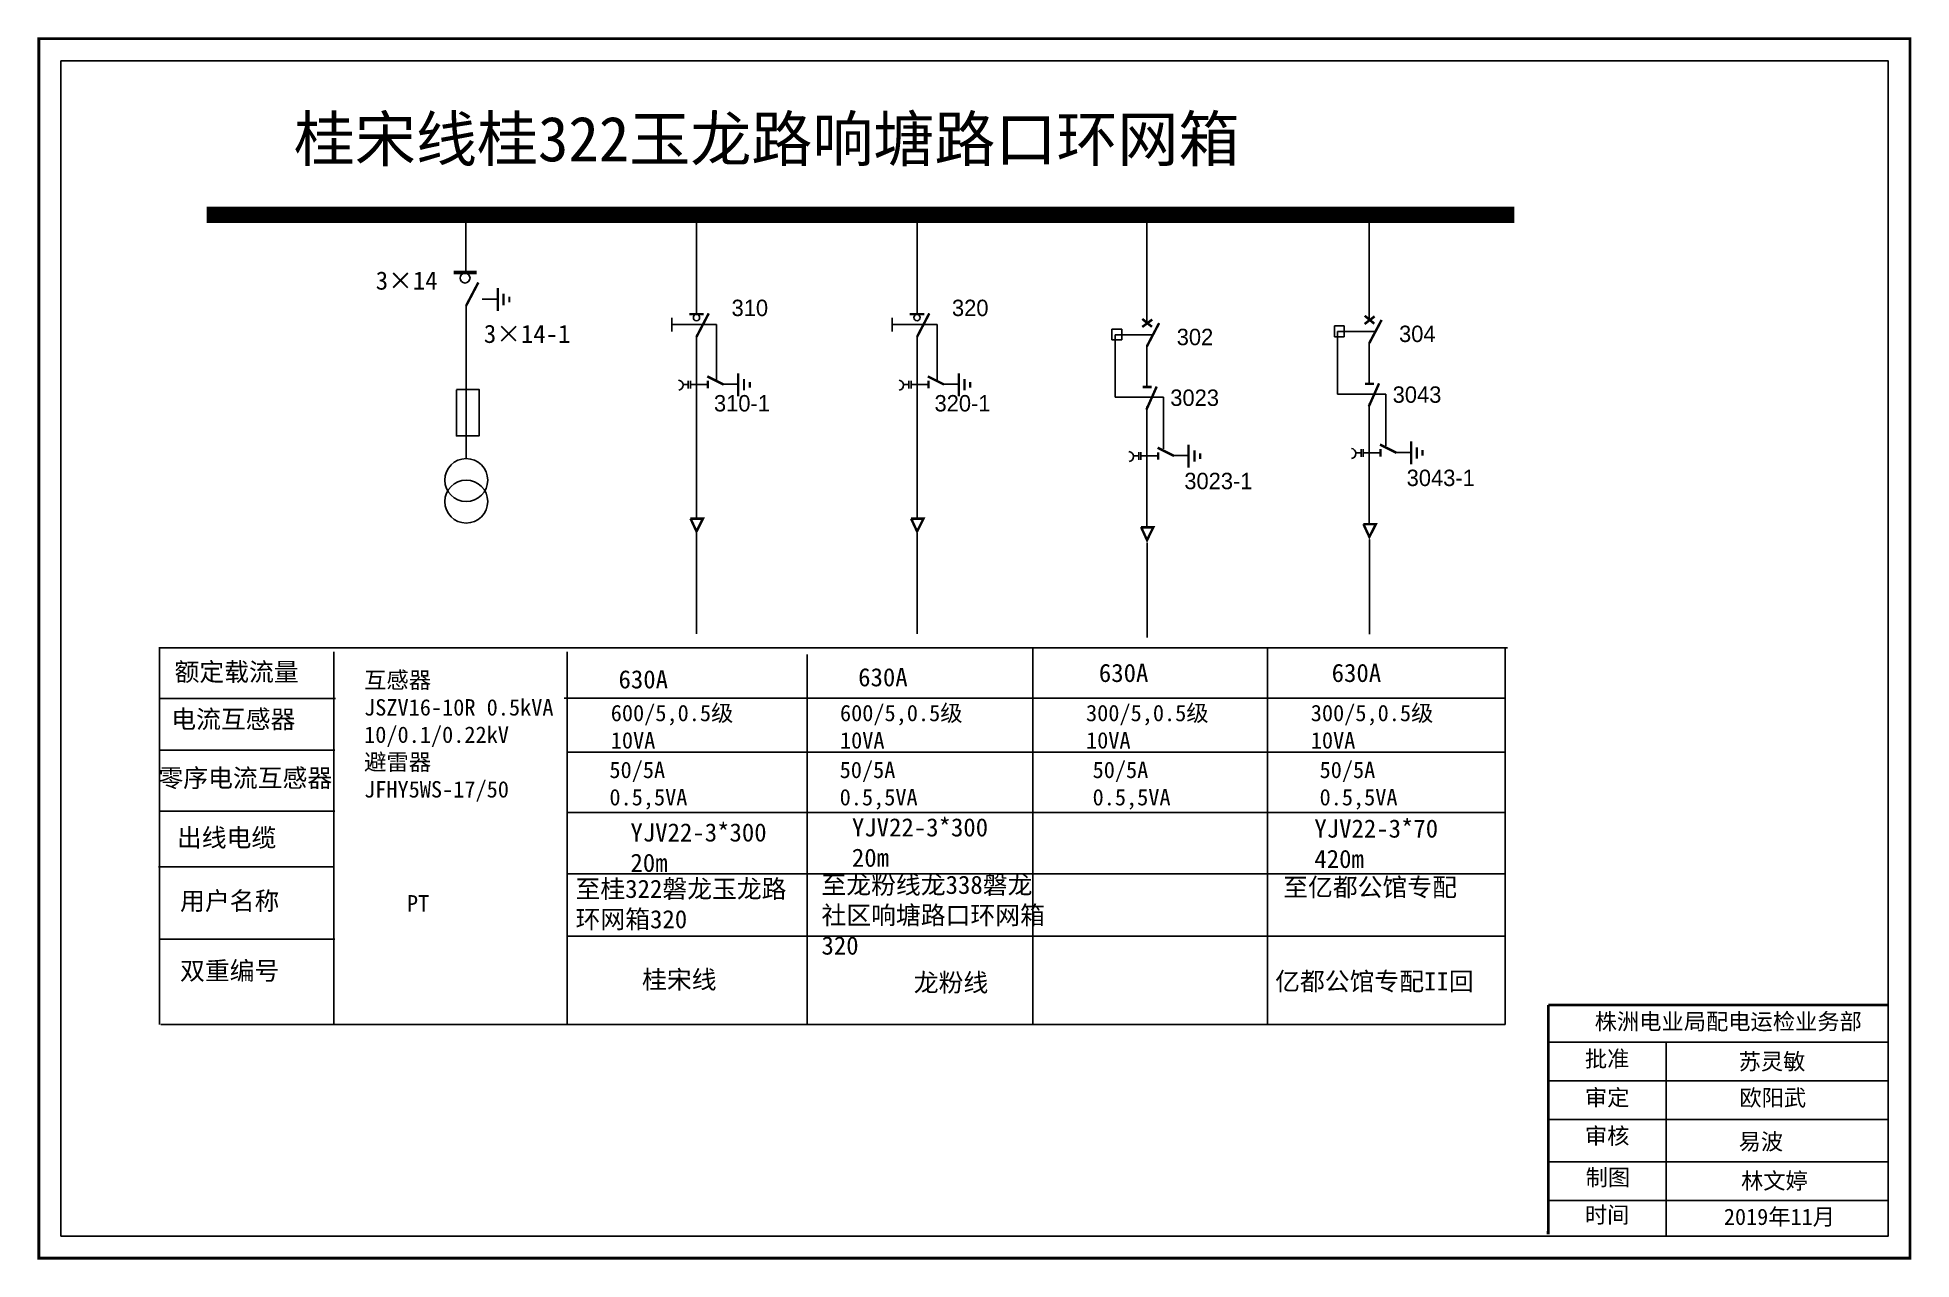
# Model space of a CAD drawing. Extents: x 1290 to 1704, y -528 to -159.
# Drawn here: x 1421.6 to 1547.2, y -438.9 to -357 of the extents above; entities that cross this region are included whole.
import ezdxf

# ---------------------------------------------------------------- set-up
doc = ezdxf.new("R2010")
doc.units = 0
doc.header["$LTSCALE"] = 0.774411
doc.linetypes.add('ACAD_ISO02W100', pattern=[15, 12, -3])
doc.linetypes.add('CENTER', pattern=[50.8, 31.75, -6.35, 6.35, -6.35])
doc.layers.get('0').update_dxf_attribs({"linetype": 'CONTINUOUS'})
doc.layers.add('2', color=7, linetype='CONTINUOUS')
doc.styles.add('hztxt_txtstyle_0.00_0_0', font='simkai.ttf')
doc.styles.add('hztxt_txtstyle_1.80_0_0', font='', dxfattribs={"height": 1.8, "bigfont": 'hztxt.shx'})
doc.styles.add('hztxt_txtstyle_2.70_0_0', font='simkai.ttf', dxfattribs={"height": 2.7})
doc.styles.add('KaiTi_txtstyle_1.22_0_0', font='simkai.ttf', dxfattribs={"height": 1.220356})
doc.styles.add('字体', font='', dxfattribs={"height": 2.5})
doc.styles.get('hztxt_txtstyle_1.80_0_0').set_extended_font_data('hztxt')
doc.styles.get('字体').set_extended_font_data('KaiTi_GB2312')

msp = doc.modelspace()

# ---------------------------------------------------------------- texts
at = {"color": 0, "linetype": 'Continuous', "style": 'hztxt_txtstyle_2.70_0_0'}
for s, p in [('3×14', (1444.26, -373.94)), ('3×14-1', (1451.51, -377.51))]:
    msp.add_text(s, height=1.22, dxfattribs=at).set_placement(p)
at = {"color": 0, "style": 'hztxt_txtstyle_1.80_0_0'}
for s, p in [('310', (1468.12, -375.71)), ('320', (1482.9, -375.71)), ('302', (1497.97, -377.66)), ('304', (1512.88, -377.45)), ('3023', (1497.54, -381.73)), ('3043', (1512.45, -381.52)), ('310-1', (1466.94, -382.1)), ('320-1', (1481.73, -382.1)), ('3023-1', (1498.48, -387.31)), ('3043-1', (1513.39, -387.1))]:
    msp.add_text(s, height=1.098, dxfattribs=at).set_placement(p)
at = {"color": 0, "linetype": 'Continuous', "attachment_point": 1}
for s, insert, char_height, width, style in [(' 桂宋线桂322玉龙路响塘路口环网箱', (1436.73, -362.34), 3, 85.7498, '字体'), ('{\\fSimSun|b0|i0|c134|p2;额定载流量}', (1430.77, -398.94), 1.2204, 19.6738, 'hztxt_txtstyle_2.70_0_0'), ('\\A1;{\\fSimSun|b0|i0|c134|p2;互感器\\PJSZV16-10R 0.5kVA\\P10/0.1/0.22kV\\P避雷器\\PJFHY5WS-17/50}', (1443.48, -399.55), 1.0983, 20.2524, 'hztxt_txtstyle_2.70_0_0'), ('{\\fSimSun|b0|i0|c134|p2;630A}', (1460.54, -399.44), 1.2204, 19.6738, 'hztxt_txtstyle_2.70_0_0'), ('{\\fSimSun|b0|i0|c134|p2;630A}', (1476.61, -399.3), 1.2204, 19.6738, 'hztxt_txtstyle_2.70_0_0'), ('{\\fSimSun|b0|i0|c134|p2;630A}', (1492.75, -399.01), 1.2204, 19.6738, 'hztxt_txtstyle_2.70_0_0'), ('{\\fSimSun|b0|i0|c134|p2;630A}', (1508.36, -399.01), 1.2204, 19.6738, 'hztxt_txtstyle_2.70_0_0'), ('{\\fSimSun|b0|i0|c134|p2;电流互感器}', (1430.55, -402.11), 1.2204, 19.6738, 'hztxt_txtstyle_2.70_0_0'), ('\\A1;{\\fSimSun|b0|i0|c134|p2;600/5,0.5级\\P10VA}', (1460.02, -401.76), 1.0983, 20.2524, 'hztxt_txtstyle_2.70_0_0'), ('\\A1;{\\fSimSun|b0|i0|c134|p2;600/5,0.5级\\P10VA}', (1475.39, -401.76), 1.0983, 20.2524, 'hztxt_txtstyle_2.70_0_0'), ('\\A1;{\\fSimSun|b0|i0|c134|p2;300/5,0.5级\\P10VA}', (1491.89, -401.76), 1.0983, 20.2524, 'hztxt_txtstyle_2.70_0_0'), ('\\A1;{\\fSimSun|b0|i0|c134|p2;300/5,0.5级\\P10VA}', (1506.96, -401.76), 1.0983, 20.2524, 'hztxt_txtstyle_2.70_0_0'), ('{\\fSimSun|b0|i0|c134|p2;零序电流互感器}', (1429.69, -406.05), 1.2204, 19.6738, 'hztxt_txtstyle_2.70_0_0'), ('{\\fSimSun|b0|i0|c134|p2;50/5A\\P0.5,5VA}', (1459.93, -405.57), 1.0983, 19.6738, 'hztxt_txtstyle_2.70_0_0'), ('{\\fSimSun|b0|i0|c134|p2;50/5A\\P0.5,5VA}', (1475.37, -405.57), 1.0983, 19.6738, 'hztxt_txtstyle_2.70_0_0'), ('{\\fSimSun|b0|i0|c134|p2;50/5A\\P0.5,5VA}', (1492.33, -405.57), 1.0983, 19.6738, 'hztxt_txtstyle_2.70_0_0'), ('{\\fSimSun|b0|i0|c134|p2;50/5A\\P0.5,5VA}', (1507.55, -405.57), 1.0983, 19.6738, 'hztxt_txtstyle_2.70_0_0'), ('YJV22-3*300\\P20m', (1461.34, -409.7), 1.2204, 19.6738, 'hztxt_txtstyle_2.70_0_0'), ('YJV22-3*300\\P20m', (1476.19, -409.36), 1.2204, 19.6738, 'hztxt_txtstyle_2.70_0_0'), ('{\\fSimSun|b0|i0|c134|p2;出线电缆}', (1430.93, -410.05), 1.2204, 19.6738, 'hztxt_txtstyle_2.70_0_0'), ('{\\fSimSun|b0|i0|c134|p2;至桂322磐龙玉龙路环网箱320}', (1457.66, -413.48), 1.2204, 15.2993, 'hztxt_txtstyle_2.70_0_0'), ('{\\fSimSun|b0|i0|c134|p2;至龙粉线龙338磐龙社区响塘路口环网箱320}', (1474.15, -413.21), 1.2204, 15.2993, 'hztxt_txtstyle_2.70_0_0'), ('{\\fSimSun|b0|i0|c134|p2;用户名称}', (1431.14, -414.29), 1.2204, 19.6738, 'hztxt_txtstyle_2.70_0_0'), ('{\\fSimSun|b0|i0|c134|p2;PT}', (1446.35, -414.51), 1.1026, 8.5785, 'hztxt_txtstyle_0.00_0_0'), ('{\\fSimSun|b0|i0|c134|p2;双重编号}', (1431.14, -418.97), 1.2204, 19.6738, 'hztxt_txtstyle_2.70_0_0'), ('{\\fSimSun|b0|i0|c134|p2;桂宋线}', (1462.12, -419.56), 1.2204, 10.5639, 'hztxt_txtstyle_2.70_0_0'), ('{\\fSimSun|b0|i0|c134|p2;龙粉线}', (1480.34, -419.76), 1.2204, 10.5639, 'hztxt_txtstyle_2.70_0_0'), ('株洲电业局配电运检业务部', (1526, -422.43), 1.0944, 29.9201, '字体'), ('{\\fKaiTi_GB2312|b0|i0|c134|p49;批准}', (1525.34, -424.93), 1.0944, 8.5588, '字体'), ('{\\fSimSun|b0|i0|c134|p2;苏灵敏}', (1535.65, -425.11), 1.0944, 8.5588, '字体'), ('\\f\uffbfﾬￌﾣﾤ_GB2312|b0|i0|c134|p49;审定', (1525.34, -427.53), 1.0944, 8.5588, '字体'), ('{\\fSimSun|b0|i0|c134|p2;欧阳武}', (1535.7, -427.54), 1.0944, 8.5588, '字体'), ('\\f\uffbfﾬￌﾣﾤ_GB2312|b0|i0|c134|p49;审核', (1525.34, -430.1), 1.0944, 8.5588, '字体'), ('易波', (1535.65, -430.48), 1.094, 8.5588, '字体'), ('\\f\uffbfﾬￌﾣﾤ_GB2312|b0|i0|c134|p49;制图', (1525.39, -432.88), 1.0944, 8.5588, '字体'), ('{\\fSimSun|b0|i0|c134|p2;林文婷}', (1535.81, -433.11), 1.0944, 8.5588, '字体'), ('\\f\uffbfﾬￌﾣﾤ_GB2312|b0|i0|c134|p49;时间', (1525.34, -435.39), 1.0944, 8.5588, '字体'), ('2019{\\fSimSun|b0|i0|c134|p2;年}11{\\fSimSun|b0|i0|c134|p2;月}', (1534.66, -435.52), 1.0944, 16.0081, '字体')]:
    msp.add_mtext(s, dxfattribs=dict(at, insert=insert, char_height=char_height, width=width, style=style))
at = {"color": 7, "linetype": 'Continuous', "attachment_point": 1, "style": 'KaiTi_txtstyle_1.22_0_0'}
for s, insert, char_height, width in [('YJV22-3*70\\P420m', (1507.2, -409.44), 1.22, 19.6738), ('{\\fSimSun|b0|i0|c134|p2;至亿都公馆专配}', (1505.11, -413.37), 1.2204, 15.2993)]:
    msp.add_mtext(s, dxfattribs=dict(at, insert=insert, char_height=char_height, width=width))
at = {"color": 7, "linetype": 'Continuous', "true_color": 0xffffff, "insert": (1504.57, -419.68), "char_height": 1.2204, "width": 19.6738, "attachment_point": 1, "style": 'hztxt_txtstyle_2.70_0_0'}
msp.add_mtext('{\\fSimSun|b0|i0|c134|p2;亿都公馆专配II回}', dxfattribs=at)

# ---------------------------------------------------------------- blocks, each defined once
blk = doc.blocks.new('JD')
for points in [[(-2, 0.2), (-2, -0.2), (2, 0.2), (2, -0.2)], [(1, -1.2), (1, -0.8), (-1, -1.2), (-1, -0.8)], [(-0.5, -1.8), (-0.5, -2.2), (0.5, -1.8), (0.5, -2.2)]]:
    blk.add_trace(points)

# ---------------------------------------------------------------- linework, layer by layer
at = {"color": 0}
for p, q in [((1450.3, -369.12), (1450.3, -372.74)), ((1465.77, -368.83), (1465.77, -375.56)), ((1480.56, -368.83), (1480.56, -375.56)), ((1495.97, -369.14), (1495.97, -376.2)), ((1510.88, -368.93), (1510.88, -375.99)), ((1450.32, -374.98), (1450.32, -385.24)), ((1451.4, -374.57), (1452.44, -374.57)), ((1493.63, -376.58), (1494.29, -376.58)), ((1493.63, -376.58), (1493.63, -377.31)), ((1494.29, -376.58), (1494.29, -377.31)), ((1508.54, -376.37), (1509.2, -376.37)), ((1508.54, -376.37), (1508.54, -377.1)), ((1509.2, -376.37), (1509.2, -377.1)), ((1465.77, -377.05), (1465.77, -389.27)), ((1480.56, -377.05), (1480.56, -389.27)), ((1493.63, -377.31), (1494.29, -377.31)), ((1495.97, -377.7), (1495.97, -380.42)), ((1508.54, -377.1), (1509.2, -377.1)), ((1510.88, -377.49), (1510.88, -380.21)), ((1465.77, -380.3), (1466.53, -380.3)), ((1467.52, -380.28), (1468.56, -380.28)), ((1480.56, -380.3), (1481.32, -380.3)), ((1482.31, -380.28), (1483.34, -380.28)), ((1495.97, -381.78), (1495.97, -389.82)), ((1510.88, -381.57), (1510.88, -389.61)), ((1495.97, -385.08), (1496.73, -385.08)), ((1497.72, -385.06), (1498.76, -385.06)), ((1510.88, -384.87), (1511.64, -384.87)), ((1512.64, -384.85), (1513.67, -384.85)), ((1441.57, -401.33), (1429.79, -401.33)), ((1441.52, -404.79), (1429.75, -404.79)), ((1441.52, -408.88), (1429.75, -408.88)), ((1441.48, -412.61), (1429.7, -412.61)), ((1441.52, -417.46), (1429.75, -417.46))]:
    msp.add_line(p, q, dxfattribs=at)
at = {"color": 0, "linetype": 'ACAD_ISO02W100'}
for p, q in [((1496.3, -376.96), (1493.84, -376.96)), ((1493.84, -376.96), (1493.84, -381.15)), ((1511.21, -376.75), (1508.75, -376.75)), ((1508.75, -376.75), (1508.75, -380.94)), ((1493.84, -381.15), (1497.09, -381.15)), ((1497.09, -381.15), (1497.09, -384.61)), ((1508.75, -380.94), (1512, -380.94)), ((1512, -380.94), (1512, -384.4))]:
    msp.add_line(p, q, dxfattribs=at)
at = {"color": 0, "linetype": 'CENTER'}
for p, q in [((1465.77, -390.25), (1465.77, -397)), ((1480.56, -390.25), (1480.56, -397)), ((1510.89, -390.69), (1510.89, -397.03)), ((1495.98, -390.9), (1495.98, -397.24))]:
    msp.add_line(p, q, dxfattribs=at)
at = {"color": 0, "linetype": 'Continuous'}
for p, q in [((1429.72, -397.94), (1520.16, -397.94)), ((1429.77, -423.18), (1429.77, -397.94)), ((1441.46, -398.21), (1441.46, -423.17)), ((1457.09, -398.21), (1457.09, -423.17)), ((1488.32, -397.99), (1488.32, -423.17)), ((1504.05, -397.99), (1504.05, -423.17)), ((1519.99, -398), (1519.99, -423.19)), ((1473.2, -398.38), (1473.2, -423.16)), ((1456.9, -401.31), (1519.99, -401.31)), ((1457.09, -404.94), (1519.99, -404.94)), ((1457.09, -408.98), (1519.99, -408.98)), ((1457.09, -413.09), (1519.99, -413.09)), ((1457.09, -417.26), (1519.99, -417.26)), ((1519.99, -423.18), (1429.85, -423.18)), ((1522.89, -424.36), (1545.64, -424.36)), ((1530.79, -424.36), (1530.79, -437.3)), ((1522.89, -426.96), (1545.64, -426.96)), ((1522.89, -429.55), (1545.64, -429.55)), ((1522.89, -432.38), (1545.64, -432.38)), ((1522.89, -434.97), (1545.64, -434.97))]:
    msp.add_line(p, q, dxfattribs=at)
at = {"color": 0, "linetype": 'Continuous', "const_width": 0.182}
msp.add_lwpolyline([(1421.67, -357.13), (1547.15, -357.13), (1547.15, -438.84), (1421.67, -438.84)], close=True, dxfattribs=at)
at = {"color": 0, "linetype": 'Continuous'}
msp.add_lwpolyline([(1423.15, -358.61), (1545.68, -358.61), (1545.68, -437.36), (1423.15, -437.36)], close=True, dxfattribs=at)
at = {"color": 0}
for points, const_width in [([(1432.93, -368.92), (1520.6, -368.92)], 1.1), ([(1449.48, -372.79), (1451.02, -372.79)], 0.261), ([(1450.32, -375.02), (1451.14, -373.46)], 0.165), ([(1465.28, -375.58), (1466.26, -375.58)], 0.165), ([(1465.77, -377.1), (1466.59, -375.53)], 0.165), ([(1480.07, -375.58), (1481.04, -375.58)], 0.165), ([(1480.56, -377.1), (1481.38, -375.53)], 0.165), ([(1510.58, -375.69), (1511.22, -376.22)], 0.165), ([(1510.57, -376.24), (1511.24, -375.73)], 0.165), ([(1495.66, -375.9), (1496.31, -376.43)], 0.165), ([(1495.66, -376.44), (1496.33, -375.94)], 0.165), ([(1495.97, -377.74), (1496.79, -376.18)], 0.165), ([(1510.88, -377.53), (1511.71, -375.97)], 0.165), ([(1466.49, -379.75), (1467.59, -380.3)], 0.165), ([(1466.53, -380.04), (1466.53, -380.55)], 0.165), ([(1481.28, -379.75), (1482.37, -380.3)], 0.165), ([(1481.32, -380.04), (1481.32, -380.55)], 0.165), ([(1495.68, -380.46), (1496.29, -380.46)], 0.165), ([(1495.94, -381.98), (1496.63, -380.43)], 0.165), ([(1510.59, -380.25), (1511.2, -380.25)], 0.165), ([(1510.85, -381.77), (1511.54, -380.22)], 0.165), ([(1496.69, -384.53), (1497.79, -385.08)], 0.165), ([(1511.6, -384.32), (1512.7, -384.87)], 0.165), ([(1496.73, -384.83), (1496.73, -385.34)], 0.165), ([(1511.64, -384.62), (1511.64, -385.13)], 0.165), ([(1465.36, -389.29), (1466.2, -389.29), (1465.77, -390.14), (1465.37, -389.28)], 0.165), ([(1480.15, -389.29), (1480.99, -389.29), (1480.56, -390.14), (1480.16, -389.28)], 0.165), ([(1495.57, -389.87), (1496.4, -389.87), (1495.98, -390.72), (1495.58, -389.85)], 0.165), ([(1510.48, -389.66), (1511.32, -389.66), (1510.89, -390.51), (1510.49, -389.65)], 0.165)]:
    msp.add_lwpolyline(points, dxfattribs=dict(at, const_width=const_width))
for points in [[(1464.11, -375.83), (1464.11, -376.74)], [(1478.9, -375.83), (1478.9, -376.74)], [(1449.67, -380.66), (1449.67, -383.74), (1451.19, -383.74), (1451.19, -380.62), (1449.67, -380.62)], [(1465.22, -380.29), (1464.87, -380.29)], [(1465.22, -380.06), (1465.22, -380.56)], [(1465.37, -380.06), (1465.37, -380.56)], [(1465.77, -380.29), (1465.37, -380.29)], [(1480, -380.29), (1479.66, -380.29)], [(1480, -380.06), (1480, -380.56)], [(1480.16, -380.06), (1480.16, -380.56)], [(1480.56, -380.29), (1480.16, -380.29)], [(1495.42, -385.07), (1495.07, -385.07)], [(1495.42, -384.84), (1495.42, -385.34)], [(1495.57, -384.84), (1495.57, -385.34)], [(1495.97, -385.07), (1495.57, -385.07)], [(1510.33, -384.87), (1509.98, -384.87)], [(1510.33, -384.63), (1510.33, -385.14)], [(1510.48, -384.63), (1510.48, -385.14)], [(1510.88, -384.87), (1510.48, -384.87)]]:
    msp.add_lwpolyline(points, dxfattribs=at)
at = {"color": 0, "linetype": 'ACAD_ISO02W100'}
for points in [[(1467.12, -380.04), (1467.12, -376.28), (1464.11, -376.28)], [(1481.91, -380.04), (1481.91, -376.28), (1478.9, -376.28)]]:
    msp.add_lwpolyline(points, dxfattribs=at)
at = {"color": 0}
for points in [[(1464.57, -380.01, -0.877934), (1464.59, -380.67)], [(1479.36, -380.01, -0.877934), (1479.37, -380.67)], [(1494.77, -384.79, -0.877934), (1494.79, -385.46)], [(1509.69, -384.58, -0.877934), (1509.7, -385.25)]]:
    msp.add_lwpolyline(points, format="xyb", dxfattribs=at)
at = {"color": 0, "linetype": 'Continuous', "const_width": 0.182}
for points in [[(1522.89, -421.88), (1522.88, -437.25)], [(1522.89, -421.88), (1545.64, -421.88)]]:
    msp.add_lwpolyline(points, dxfattribs=at)
at = {"color": 0}
for centre, radius in [((1450.25, -373.16), 0.335), ((1465.77, -375.81), 0.211), ((1480.56, -375.81), 0.211)]:
    msp.add_circle(centre, radius, dxfattribs=at)
at = {"layer": '2', "color": 0}
for centre in [(1450.33, -386.7), (1450.33, -388.14)]:
    msp.add_circle(centre, 1.44, dxfattribs=at)

# ---------------------------------------------------------------- block references
at = {"color": 0, "xscale": 0.3844120780053686, "yscale": 0.3844120780053686, "zscale": 0.3844120780054647, "rotation": 90}
for p in [(1452.45, -374.6), (1468.57, -380.31), (1483.36, -380.31), (1498.77, -385.09), (1513.69, -384.88)]:
    msp.add_blockref('JD', p, dxfattribs=at)

msp.set_redraw_order([(e.dxf.handle, doc.entitydb.next_handle()) for e in msp.query("TEXT MTEXT ATTDEF DIMENSION ARC_DIMENSION")])  # texts and dimensions are drawn at this point

doc.saveas('drawing.dxf')
